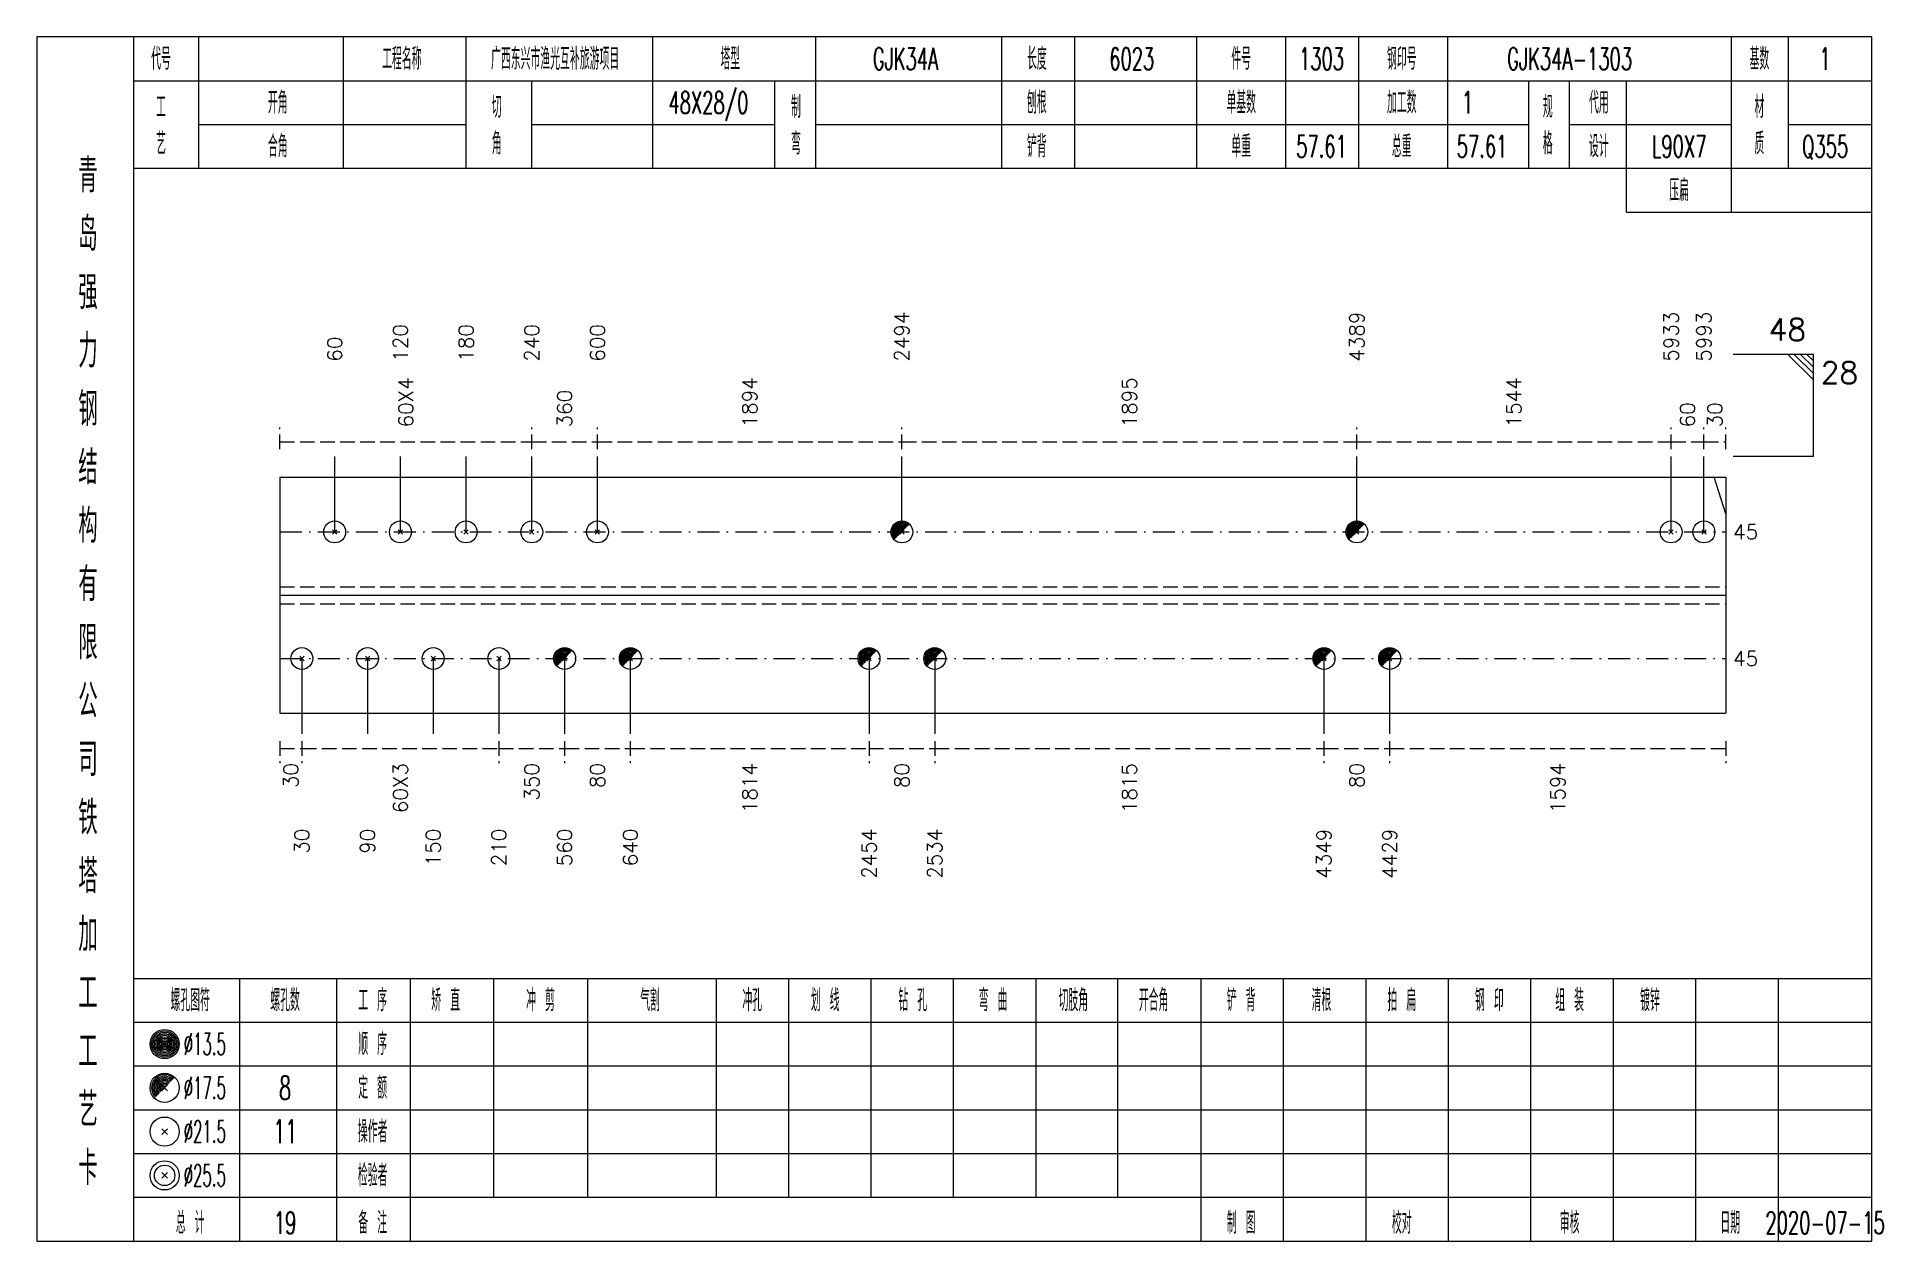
# Model space of a CAD drawing. Extents: x 0 to 2606, y -377 to 6479.
# Drawn here: x 1568.4 to 1821.3, y 875 to 1040 of the extents above; entities that cross this region are included whole.
import ezdxf
from ezdxf.enums import TextEntityAlignment as Align

# ---------------------------------------------------------------- set-up
doc = ezdxf.new("R2010")
doc.units = 0
doc.header["$MEASUREMENT"] = 0
doc.linetypes.add('一点画线', pattern=[5.2, 3, -1, 0.2, -1])
doc.linetypes.add('虚线', pattern=[2.75, 2, -0.75])
doc.layers.get('0').update_dxf_attribs({"linetype": 'CONTINUOUS', "lineweight": 25})
doc.layers.add('1', color=7, linetype='CONTINUOUS', lineweight=25)
doc.layers.add('4', color=7, linetype='CONTINUOUS', lineweight=25)
doc.styles.get("Standard").update_dxf_attribs({"font": 'simplex.shx', "width": 0.7, "height": 3, "bigfont": 'gbhzfs.shx'})

msp = doc.modelspace()

# ---------------------------------------------------------------- texts
at = {"color": 7, "linetype": 'Continuous', "lineweight": 13}
for s, p in [('2494', (1686.91, 995.5)), ('4389', (1749.24, 995.5)), ('5933', (1792.3, 995.5)), ('5993', (1796.8, 995.5)), ('120', (1618.2, 995.5)), ('180', (1627.2, 995.5)), ('240', (1636.2, 995.5)), ('600', (1645.2, 995.5)), ('60', (1609.2, 995.5))]:
    msp.add_text(s, height=2, rotation=90, dxfattribs=at).set_placement(p, align=Align.MIDDLE_LEFT)
msp.add_text('48', height=3, dxfattribs=at).set_placement((1810.8, 997.5), align=Align.BOTTOM_RIGHT)
msp.add_text('28', height=3, dxfattribs=at).set_placement((1812.8, 995.5), align=Align.TOP_LEFT)
at = {"color": 8, "linetype": 'Continuous', "lineweight": 9}
for s, p in [('60X4', (1618.95, 986.5)), ('1894', (1666.06, 986.5)), ('1895', (1718.08, 986.5)), ('1544', (1770.77, 986.5)), ('360', (1640.7, 986.5)), ('60', (1794.55, 986.5)), ('30', (1798.3, 986.5))]:
    msp.add_text(s, height=2, rotation=90, dxfattribs=at).set_placement(p, align=Align.MIDDLE_LEFT)
at = {"color": 7, "linetype": 'Continuous', "lineweight": 13}
for p in [(1800.8, 972.17), (1800.8, 954.83)]:
    msp.add_text('45', height=2, dxfattribs=at).set_placement(p, align=Align.MIDDLE_LEFT)
at = {"color": 8, "linetype": 'Continuous', "lineweight": 9}
for s, p in [('30', (1603.2, 940.5)), ('60X3', (1618.2, 940.5)), ('350', (1636.2, 940.5)), ('80', (1645.2, 940.5)), ('1814', (1666.06, 940.5)), ('80', (1686.91, 940.5)), ('1815', (1718.08, 940.5)), ('80', (1749.24, 940.5)), ('1594', (1776.77, 940.5))]:
    msp.add_text(s, height=2, rotation=90, dxfattribs=at).set_placement(p, align=Align.MIDDLE_RIGHT)
at = {"layer": '1', "color": 7, "linetype": 'Continuous', "lineweight": 13}
for s, p in [('30', (1604.7, 931.5)), ('90', (1613.7, 931.5)), ('150', (1622.7, 931.5)), ('210', (1631.7, 931.5)), ('560', (1640.7, 931.5)), ('640', (1649.7, 931.5)), ('2454', (1682.41, 931.5)), ('2534', (1691.41, 931.5)), ('4349', (1744.74, 931.5)), ('4429', (1753.74, 931.5))]:
    msp.add_text(s, height=2, rotation=90, dxfattribs=at).set_placement(p, align=Align.MIDDLE_RIGHT)
at = {"layer": '4', "color": 1, "linetype": 'Continuous', "lineweight": 13}
for s, height, width, p in [('代号', 3, 0.6, (1585.4, 1037)), ('工程名称', 3, 0.6, (1618.4, 1037)), ('广西东兴市渔光互补旅游项目', 3, 0.6, (1639.4, 1037)), ('塔型', 3, 0.6, (1663.4, 1037)), ('GJK34A', 3, 0.6, (1687.4, 1037)), ('长度', 3, 0.6, (1705.4, 1037)), ('6023', 3, 0.6, (1718.4, 1037)), ('件号', 3, 0.6, (1733.4, 1037)), ('1303', 3, 0.6, (1744.4, 1037)), ('钢印号', 3, 0.6, (1755.4, 1037)), ('GJK34A-1303', 3, 0.6, (1778.4, 1037)), ('基数', 3, 0.6, (1804.4, 1037)), ('1', 3, 0.6, (1813.4, 1037)), ('开角', 3, 0.6, (1601.4, 1031)), ('切', 3, 0.6, (1631.4, 1030.4)), ('48X28/0', 3, 0.6, (1660.4, 1031)), ('制', 3, 0.6, (1672.4, 1030.4)), ('刨根', 3, 0.6, (1705.4, 1031)), ('单基数', 3, 0.6, (1733.4, 1031)), ('加工数', 3, 0.6, (1755.4, 1031)), ('1', 3, 0.6, (1764.4, 1031)), ('规', 3, 0.6, (1775.4, 1030.4)), ('代用', 3, 0.6, (1782.4, 1031)), ('材', 3, 0.6, (1804.4, 1030.4)), ('工', 3, 0.6, (1585.4, 1030.4)), ('艺', 3, 0.6, (1585.4, 1025.4)), ('角', 3, 0.6, (1631.4, 1025.4)), ('弯', 3, 0.6, (1672.4, 1025.4)), ('格', 3, 0.6, (1775.4, 1025.4)), ('质', 3, 0.6, (1804.4, 1025.4)), ('合角', 3, 0.6, (1601.4, 1025)), ('铲背', 3, 0.6, (1705.4, 1025)), ('单重', 3, 0.6, (1733.4, 1025)), ('57.61', 3, 0.6, (1744.4, 1025)), ('总重', 3, 0.6, (1755.4, 1025)), ('57.61', 3, 0.6, (1766.4, 1025)), ('设计', 3, 0.6, (1782.4, 1025)), ('L90X7', 3, 0.6, (1793.4, 1025)), ('Q355', 3, 0.6, (1813.4, 1025)), ('青', 4.6, 0.8, (1575.4, 1021)), ('压扁', 3, 0.6, (1793.4, 1019)), ('岛', 4.6, 0.8, (1575.4, 1013)), ('强', 4.6, 0.8, (1575.4, 1005)), ('力', 4.6, 0.8, (1575.4, 997)), ('钢', 4.6, 0.8, (1575.4, 989)), ('结', 4.6, 0.8, (1575.4, 981)), ('构', 4.6, 0.8, (1575.4, 973)), ('有', 4.6, 0.8, (1575.4, 965)), ('限', 4.6, 0.8, (1575.4, 957)), ('公', 4.6, 0.8, (1575.4, 949)), ('司', 4.6, 0.8, (1575.4, 941)), ('铁', 4.6, 0.8, (1575.4, 933)), ('塔', 4.6, 0.8, (1575.4, 925)), ('加', 4.6, 0.8, (1575.4, 917)), ('工', 4.6, 0.8, (1575.4, 909)), ('螺孔图符', 3, 0.6, (1589.4, 908)), ('螺孔数', 3, 0.6, (1602.4, 908)), ('工 序', 3, 0.6, (1614.4, 908)), ('矫 直', 3, 0.6, (1624.4, 908)), ('冲 剪', 3, 0.6, (1637.4, 908)), ('气割', 3, 0.6, (1652.4, 908)), ('冲孔', 3, 0.6, (1666.4, 908)), ('划 线', 3, 0.6, (1676.4, 908)), ('钻 孔', 3, 0.6, (1688.4, 908)), ('弯 曲', 3, 0.6, (1699.4, 908)), ('切肢角', 3, 0.6, (1710.4, 908)), ('开合角', 3, 0.6, (1721.4, 908)), ('铲 背', 3, 0.6, (1733.4, 908)), ('清根', 3, 0.6, (1744.4, 908)), ('拍 扁', 3, 0.6, (1755.4, 908)), ('钢 印', 3, 0.6, (1767.4, 908)), ('组 装', 3, 0.6, (1778.4, 908)), ('镀锌', 3, 0.6, (1789.4, 908)), ('工', 4.6, 0.8, (1575.4, 901)), ('%%C13.5', 3, 0.5, (1591.4, 902)), ('顺 序', 3, 0.6, (1614.4, 902)), ('艺', 4.6, 0.8, (1575.4, 893)), ('%%C17.5', 3, 0.5, (1591.4, 896)), ('8', 3.2, 0.6, (1602.4, 896)), ('定 额', 3, 0.6, (1614.4, 896)), ('%%C21.5', 3, 0.5, (1591.4, 890)), ('11', 3.2, 0.6, (1602.4, 890)), ('操作者', 3, 0.6, (1614.4, 890)), ('卡', 4.6, 0.8, (1575.4, 885)), ('%%C25.5', 3, 0.5, (1591.4, 884)), ('检验者', 3, 0.6, (1614.4, 884)), ('总 计', 3, 0.6, (1589.4, 877.5)), ('19', 3, 0.6, (1602.4, 877.5)), ('备 注', 3, 0.6, (1614.4, 877.5)), ('制 图', 3, 0.6, (1733.4, 877.5)), ('校对', 3, 0.6, (1755.4, 877.5)), ('审核', 3, 0.6, (1778.4, 877.5)), ('日期', 3, 0.6, (1800.4, 877.5)), ('2020-07-15', 3, 0.6, (1813.4, 877.5))]:
    msp.add_text(s, height=height, dxfattribs=dict(at, width=width)).set_placement(p, align=Align.MIDDLE_CENTER)

# ---------------------------------------------------------------- linework, layer by layer
at = {"color": 7, "linetype": 'Continuous', "lineweight": 13}
for p, q in [((1811.8, 996.5), (1800.8, 996.5)), ((1808.3, 996.5), (1811.8, 993)), ((1809.17, 996.5), (1811.8, 993.88)), ((1810.05, 996.5), (1811.8, 994.75)), ((1810.92, 996.5), (1811.8, 995.62)), ((1811.8, 982.5), (1811.8, 996.5)), ((1609.2, 972.17), (1609.2, 982.5)), ((1618.2, 972.17), (1618.2, 982.5)), ((1627.2, 972.17), (1627.2, 982.5)), ((1636.2, 972.17), (1636.2, 982.5)), ((1645.2, 972.17), (1645.2, 982.5)), ((1686.91, 972.17), (1686.91, 982.5)), ((1749.24, 972.17), (1749.24, 982.5)), ((1792.3, 972.17), (1792.3, 982.5)), ((1796.8, 972.17), (1796.8, 982.5)), ((1811.8, 982.5), (1800.8, 982.5)), ((1799.8, 974.64), (1798.22, 979.67)), ((1608.9, 971.87), (1609.5, 972.47)), ((1609.5, 971.87), (1608.9, 972.47)), ((1617.9, 971.87), (1618.5, 972.47)), ((1618.5, 971.87), (1617.9, 972.47)), ((1626.9, 971.87), (1627.5, 972.47)), ((1627.5, 971.87), (1626.9, 972.47)), ((1635.9, 971.87), (1636.5, 972.47)), ((1636.5, 971.87), (1635.9, 972.47)), ((1644.9, 971.87), (1645.5, 972.47)), ((1645.5, 971.87), (1644.9, 972.47)), ((1792, 971.87), (1792.6, 972.47)), ((1792.6, 971.87), (1792, 972.47)), ((1796.5, 971.87), (1797.1, 972.47)), ((1797.1, 971.87), (1796.5, 972.47)), ((1604.7, 954.83), (1604.7, 944.5)), ((1613.7, 954.83), (1613.7, 944.5)), ((1622.7, 954.83), (1622.7, 944.5)), ((1631.7, 954.83), (1631.7, 944.5)), ((1640.7, 954.83), (1640.7, 944.5)), ((1649.7, 954.83), (1649.7, 944.5)), ((1682.41, 954.83), (1682.41, 944.5)), ((1691.41, 954.83), (1691.41, 944.5)), ((1744.74, 954.83), (1744.74, 944.5)), ((1753.74, 954.83), (1753.74, 944.5))]:
    msp.add_line(p, q, dxfattribs=at)
at = {"color": 8, "linetype": '虚线', "lineweight": 9}
for p, q in [((1601.7, 983.5), (1601.7, 986.5)), ((1636.2, 983.5), (1636.2, 986.5)), ((1636.2, 983.5), (1636.2, 986.5)), ((1645.2, 983.5), (1645.2, 986.5)), ((1645.2, 983.5), (1645.2, 986.5)), ((1686.91, 983.5), (1686.91, 986.5)), ((1686.91, 983.5), (1686.91, 986.5)), ((1749.24, 983.5), (1749.24, 986.5)), ((1749.24, 983.5), (1749.24, 986.5)), ((1792.3, 983.5), (1792.3, 986.5)), ((1792.3, 983.5), (1792.3, 986.5)), ((1796.8, 983.5), (1796.8, 986.5)), ((1796.8, 983.5), (1796.8, 986.5)), ((1799.8, 983.5), (1799.8, 986.5)), ((1601.7, 984.5), (1636.2, 984.5)), ((1636.2, 984.5), (1645.2, 984.5)), ((1645.2, 984.5), (1686.91, 984.5)), ((1686.91, 984.5), (1749.24, 984.5)), ((1749.24, 984.5), (1792.3, 984.5)), ((1792.3, 984.5), (1796.8, 984.5)), ((1796.8, 984.5), (1799.8, 984.5)), ((1601.7, 943.5), (1601.7, 940.5)), ((1604.7, 943.5), (1604.7, 940.5)), ((1604.7, 943.5), (1604.7, 940.5)), ((1631.7, 943.5), (1631.7, 940.5)), ((1631.7, 943.5), (1631.7, 940.5)), ((1640.7, 943.5), (1640.7, 940.5)), ((1640.7, 943.5), (1640.7, 940.5)), ((1649.7, 943.5), (1649.7, 940.5)), ((1649.7, 943.5), (1649.7, 940.5)), ((1682.41, 943.5), (1682.41, 940.5)), ((1682.41, 943.5), (1682.41, 940.5)), ((1691.41, 943.5), (1691.41, 940.5)), ((1691.41, 943.5), (1691.41, 940.5)), ((1744.74, 943.5), (1744.74, 940.5)), ((1744.74, 943.5), (1744.74, 940.5)), ((1753.74, 943.5), (1753.74, 940.5)), ((1753.74, 943.5), (1753.74, 940.5)), ((1799.8, 943.5), (1799.8, 940.5)), ((1601.7, 942.5), (1604.7, 942.5)), ((1604.7, 942.5), (1631.7, 942.5)), ((1631.7, 942.5), (1640.7, 942.5)), ((1640.7, 942.5), (1649.7, 942.5)), ((1649.7, 942.5), (1682.41, 942.5)), ((1682.41, 942.5), (1691.41, 942.5)), ((1691.41, 942.5), (1744.74, 942.5)), ((1744.74, 942.5), (1753.74, 942.5)), ((1753.74, 942.5), (1799.8, 942.5))]:
    msp.add_line(p, q, dxfattribs=at)
at = {"color": 7, "linetype": 'Continuous', "lineweight": 18}
for p, q in [((1601.7, 979.67), (1601.7, 947.33)), ((1601.7, 979.67), (1799.8, 979.67)), ((1799.8, 979.67), (1799.8, 947.33)), ((1601.7, 963.5), (1799.8, 963.5))]:
    msp.add_line(p, q, dxfattribs=at)
at = {"color": 3, "linetype": '一点画线', "lineweight": 13}
for p, q in [((1601.7, 972.17), (1799.8, 972.17)), ((1601.7, 954.83), (1799.8, 954.83))]:
    msp.add_line(p, q, dxfattribs=at)
at = {"color": 7, "linetype": 'Continuous', "lineweight": 0}
for p, q in [((1686.61, 971.87), (1687.21, 972.47)), ((1686.61, 972.47), (1687.21, 971.87)), ((1748.94, 971.87), (1749.54, 972.47)), ((1748.94, 972.47), (1749.54, 971.87))]:
    msp.add_line(p, q, dxfattribs=at)
at = {"color": 1, "linetype": '虚线', "lineweight": 18}
for p, q in [((1601.7, 964.67), (1799.8, 964.67)), ((1601.7, 962.33), (1799.8, 962.33))]:
    msp.add_line(p, q, dxfattribs=at)
at = {"color": 7, "linetype": 'Continuous', "lineweight": 13}
for centre in [(1609.2, 972.17), (1618.2, 972.17), (1627.2, 972.17), (1636.2, 972.17), (1645.2, 972.17), (1686.91, 972.17), (1749.24, 972.17), (1792.3, 972.17), (1796.8, 972.17)]:
    msp.add_circle(centre, 1.5, dxfattribs=at)
for centre, radius in [((1686.91, 972.17), 1.35), ((1686.91, 972.17), 1.2), ((1686.91, 972.17), 1.05), ((1686.91, 972.17), 0.9), ((1686.91, 972.17), 0.75), ((1686.91, 972.17), 0.6), ((1686.91, 972.17), 0.45), ((1686.91, 972.17), 0.3), ((1686.91, 972.17), 0.15), ((1749.24, 972.17), 1.35), ((1749.24, 972.17), 1.2), ((1749.24, 972.17), 1.05), ((1749.24, 972.17), 0.9), ((1749.24, 972.17), 0.75), ((1749.24, 972.17), 0.6), ((1749.24, 972.17), 0.45), ((1749.24, 972.17), 0.3), ((1749.24, 972.17), 0.15)]:
    msp.add_arc(centre, radius, 45, 225, dxfattribs=at)
at = {"layer": '1', "color": 7, "linetype": 'Continuous', "lineweight": 13}
for p, q in [((1604.4, 954.53), (1605, 955.13)), ((1605, 954.53), (1604.4, 955.13)), ((1613.4, 954.53), (1614, 955.13)), ((1614, 954.53), (1613.4, 955.13)), ((1622.4, 954.53), (1623, 955.13)), ((1623, 954.53), (1622.4, 955.13)), ((1631.4, 954.53), (1632, 955.13)), ((1632, 954.53), (1631.4, 955.13))]:
    msp.add_line(p, q, dxfattribs=at)
at = {"layer": '1', "color": 7, "linetype": 'Continuous', "lineweight": 0}
for p, q in [((1640.4, 954.53), (1641, 955.13)), ((1640.4, 955.13), (1641, 954.53)), ((1649.4, 954.53), (1650, 955.13)), ((1649.4, 955.13), (1650, 954.53)), ((1682.11, 954.53), (1682.71, 955.13)), ((1682.11, 955.13), (1682.71, 954.53)), ((1691.11, 954.53), (1691.71, 955.13)), ((1691.11, 955.13), (1691.71, 954.53)), ((1744.44, 954.53), (1745.04, 955.13)), ((1744.44, 955.13), (1745.04, 954.53)), ((1753.44, 954.53), (1754.04, 955.13)), ((1753.44, 955.13), (1754.04, 954.53))]:
    msp.add_line(p, q, dxfattribs=at)
at = {"layer": '1', "color": 7, "linetype": 'Continuous', "lineweight": 18}
msp.add_line((1601.7, 947.33), (1799.8, 947.33), dxfattribs=at)
at = {"layer": '1', "color": 7, "linetype": 'Continuous', "lineweight": 13}
for centre in [(1604.7, 954.83), (1613.7, 954.83), (1622.7, 954.83), (1631.7, 954.83), (1640.7, 954.83), (1649.7, 954.83), (1682.41, 954.83), (1691.41, 954.83), (1744.74, 954.83), (1753.74, 954.83)]:
    msp.add_circle(centre, 1.5, dxfattribs=at)
for centre, radius in [((1640.7, 954.83), 1.35), ((1649.7, 954.83), 1.35), ((1682.41, 954.83), 1.35), ((1691.41, 954.83), 1.35), ((1744.74, 954.83), 1.35), ((1753.74, 954.83), 1.35), ((1640.7, 954.83), 1.2), ((1640.7, 954.83), 1.05), ((1640.7, 954.83), 0.9), ((1640.7, 954.83), 0.75), ((1640.7, 954.83), 0.6), ((1640.7, 954.83), 0.45), ((1640.7, 954.83), 0.3), ((1640.7, 954.83), 0.15), ((1649.7, 954.83), 1.2), ((1649.7, 954.83), 1.05), ((1649.7, 954.83), 0.9), ((1649.7, 954.83), 0.75), ((1649.7, 954.83), 0.6), ((1649.7, 954.83), 0.45), ((1649.7, 954.83), 0.3), ((1649.7, 954.83), 0.15), ((1682.41, 954.83), 1.2), ((1682.41, 954.83), 1.05), ((1682.41, 954.83), 0.9), ((1682.41, 954.83), 0.75), ((1682.41, 954.83), 0.6), ((1682.41, 954.83), 0.45), ((1682.41, 954.83), 0.3), ((1682.41, 954.83), 0.15), ((1691.41, 954.83), 1.2), ((1691.41, 954.83), 1.05), ((1691.41, 954.83), 0.9), ((1691.41, 954.83), 0.75), ((1691.41, 954.83), 0.6), ((1691.41, 954.83), 0.45), ((1691.41, 954.83), 0.3), ((1691.41, 954.83), 0.15), ((1744.74, 954.83), 1.2), ((1744.74, 954.83), 1.05), ((1744.74, 954.83), 0.9), ((1744.74, 954.83), 0.75), ((1744.74, 954.83), 0.6), ((1744.74, 954.83), 0.45), ((1744.74, 954.83), 0.3), ((1744.74, 954.83), 0.15), ((1753.74, 954.83), 1.2), ((1753.74, 954.83), 1.05), ((1753.74, 954.83), 0.9), ((1753.74, 954.83), 0.75), ((1753.74, 954.83), 0.6), ((1753.74, 954.83), 0.45), ((1753.74, 954.83), 0.3), ((1753.74, 954.83), 0.15)]:
    msp.add_arc(centre, radius, 45, 225, dxfattribs=at)
at = {"layer": '4', "color": 1, "linetype": 'Continuous', "lineweight": 18}
for p, q in [((1581.7, 875), (1581.7, 1040)), ((1590.6, 1022), (1590.6, 1040)), ((1610.4, 1022), (1610.4, 1040)), ((1627.2, 1022), (1627.2, 1040)), ((1652.8, 1022), (1652.8, 1040)), ((1675.1, 1022), (1675.1, 1040)), ((1700.6, 1022), (1700.6, 1040)), ((1710.6, 1022), (1710.6, 1040)), ((1727.3, 1022), (1727.3, 1040)), ((1739.5, 1022), (1739.5, 1040)), ((1749.5, 1022), (1749.5, 1040)), ((1761.7, 1022), (1761.7, 1040)), ((1800.6, 1016), (1800.6, 1040)), ((1808.4, 1022), (1808.4, 1040)), ((1581.7, 1034), (1819.8, 1034)), ((1636.2, 1022), (1636.2, 1034)), ((1669.5, 1022), (1669.5, 1034)), ((1772.8, 1022), (1772.8, 1034)), ((1778.4, 1022), (1778.4, 1034)), ((1786.2, 1016), (1786.2, 1034)), ((1590.6, 1028), (1627.2, 1028)), ((1636.2, 1028), (1669.5, 1028)), ((1675.1, 1028), (1772.8, 1028)), ((1778.4, 1028), (1800.6, 1028)), ((1808.4, 1028), (1819.8, 1028)), ((1581.7, 1022), (1819.8, 1022)), ((1786.2, 1016), (1819.8, 1016)), ((1581.7, 911), (1819.8, 911)), ((1596.2, 875), (1596.2, 911)), ((1609.5, 875), (1609.5, 911)), ((1619.6, 875), (1619.6, 911)), ((1631, 881), (1631, 911)), ((1643.9, 881), (1643.9, 911)), ((1661.5, 881), (1661.5, 911)), ((1671.4, 881), (1671.4, 911)), ((1682.7, 881), (1682.7, 911)), ((1694, 881), (1694, 911)), ((1705.3, 881), (1705.3, 911)), ((1716.5, 881), (1716.5, 911)), ((1727.9, 881), (1727.9, 911)), ((1739.2, 881), (1739.2, 911)), ((1750.5, 881), (1750.5, 911)), ((1761.8, 881), (1761.8, 911)), ((1773.1, 881), (1773.1, 911)), ((1784.4, 881), (1784.4, 911)), ((1795.7, 881), (1795.7, 911)), ((1807, 881), (1807, 911)), ((1581.7, 905), (1819.8, 905)), ((1581.7, 899), (1819.8, 899)), ((1581.7, 893), (1819.8, 893)), ((1581.7, 887), (1819.8, 887)), ((1581.7, 881), (1819.8, 881)), ((1727.9, 875), (1727.9, 881)), ((1739.2, 875), (1739.2, 881)), ((1750.5, 875), (1750.5, 881)), ((1761.8, 875), (1761.8, 881)), ((1773.1, 875), (1773.1, 881)), ((1784.4, 875), (1784.4, 881)), ((1795.7, 875), (1795.7, 881)), ((1807, 875), (1807, 881))]:
    msp.add_line(p, q, dxfattribs=at)
at = {"layer": '4', "color": 7, "linetype": 'Continuous', "lineweight": 13}
for p, q in [((1585.7, 901.8), (1586.1, 902.2)), ((1586.1, 901.8), (1585.7, 902.2)), ((1585.5, 889.6), (1586.3, 890.4)), ((1586.3, 889.6), (1585.5, 890.4)), ((1585.5, 883.6), (1586.3, 884.4)), ((1586.3, 883.6), (1585.5, 884.4))]:
    msp.add_line(p, q, dxfattribs=at)
at = {"layer": '4', "color": 7, "linetype": 'Continuous', "lineweight": 0}
for p, q in [((1585.5, 895.6), (1586.3, 896.4)), ((1585.5, 896.4), (1586.3, 895.6))]:
    msp.add_line(p, q, dxfattribs=at)
at = {"layer": '4', "color": 1, "linetype": 'Continuous', "lineweight": 18}
msp.add_lwpolyline([(1568.4, 1040), (1568.4, 875), (1819.8, 875), (1819.8, 1040)], close=True, dxfattribs=at)
at = {"layer": '4', "color": 7, "linetype": 'Continuous', "lineweight": 13}
for centre, radius in [((1585.9, 902), 2), ((1585.9, 902), 1.8), ((1585.9, 902), 1.6), ((1585.9, 902), 1.4), ((1585.9, 902), 1.2), ((1585.9, 902), 1), ((1585.9, 902), 0.8), ((1585.9, 902), 0.6), ((1585.9, 902), 0.4), ((1585.9, 902), 0.2), ((1585.9, 896), 2), ((1585.9, 890), 2), ((1585.9, 884), 2), ((1585.9, 884), 1.4)]:
    msp.add_circle(centre, radius, dxfattribs=at)
for radius in [1.8, 1.6, 1.4, 1.2, 1, 0.8, 0.6, 0.4, 0.2]:
    msp.add_arc((1585.9, 896), radius, 45, 225, dxfattribs=at)

msp.set_redraw_order([(e.dxf.handle, doc.entitydb.next_handle()) for e in msp.query("TEXT MTEXT ATTDEF DIMENSION ARC_DIMENSION")])  # texts and dimensions are drawn at this point

doc.saveas('drawing.dxf')
